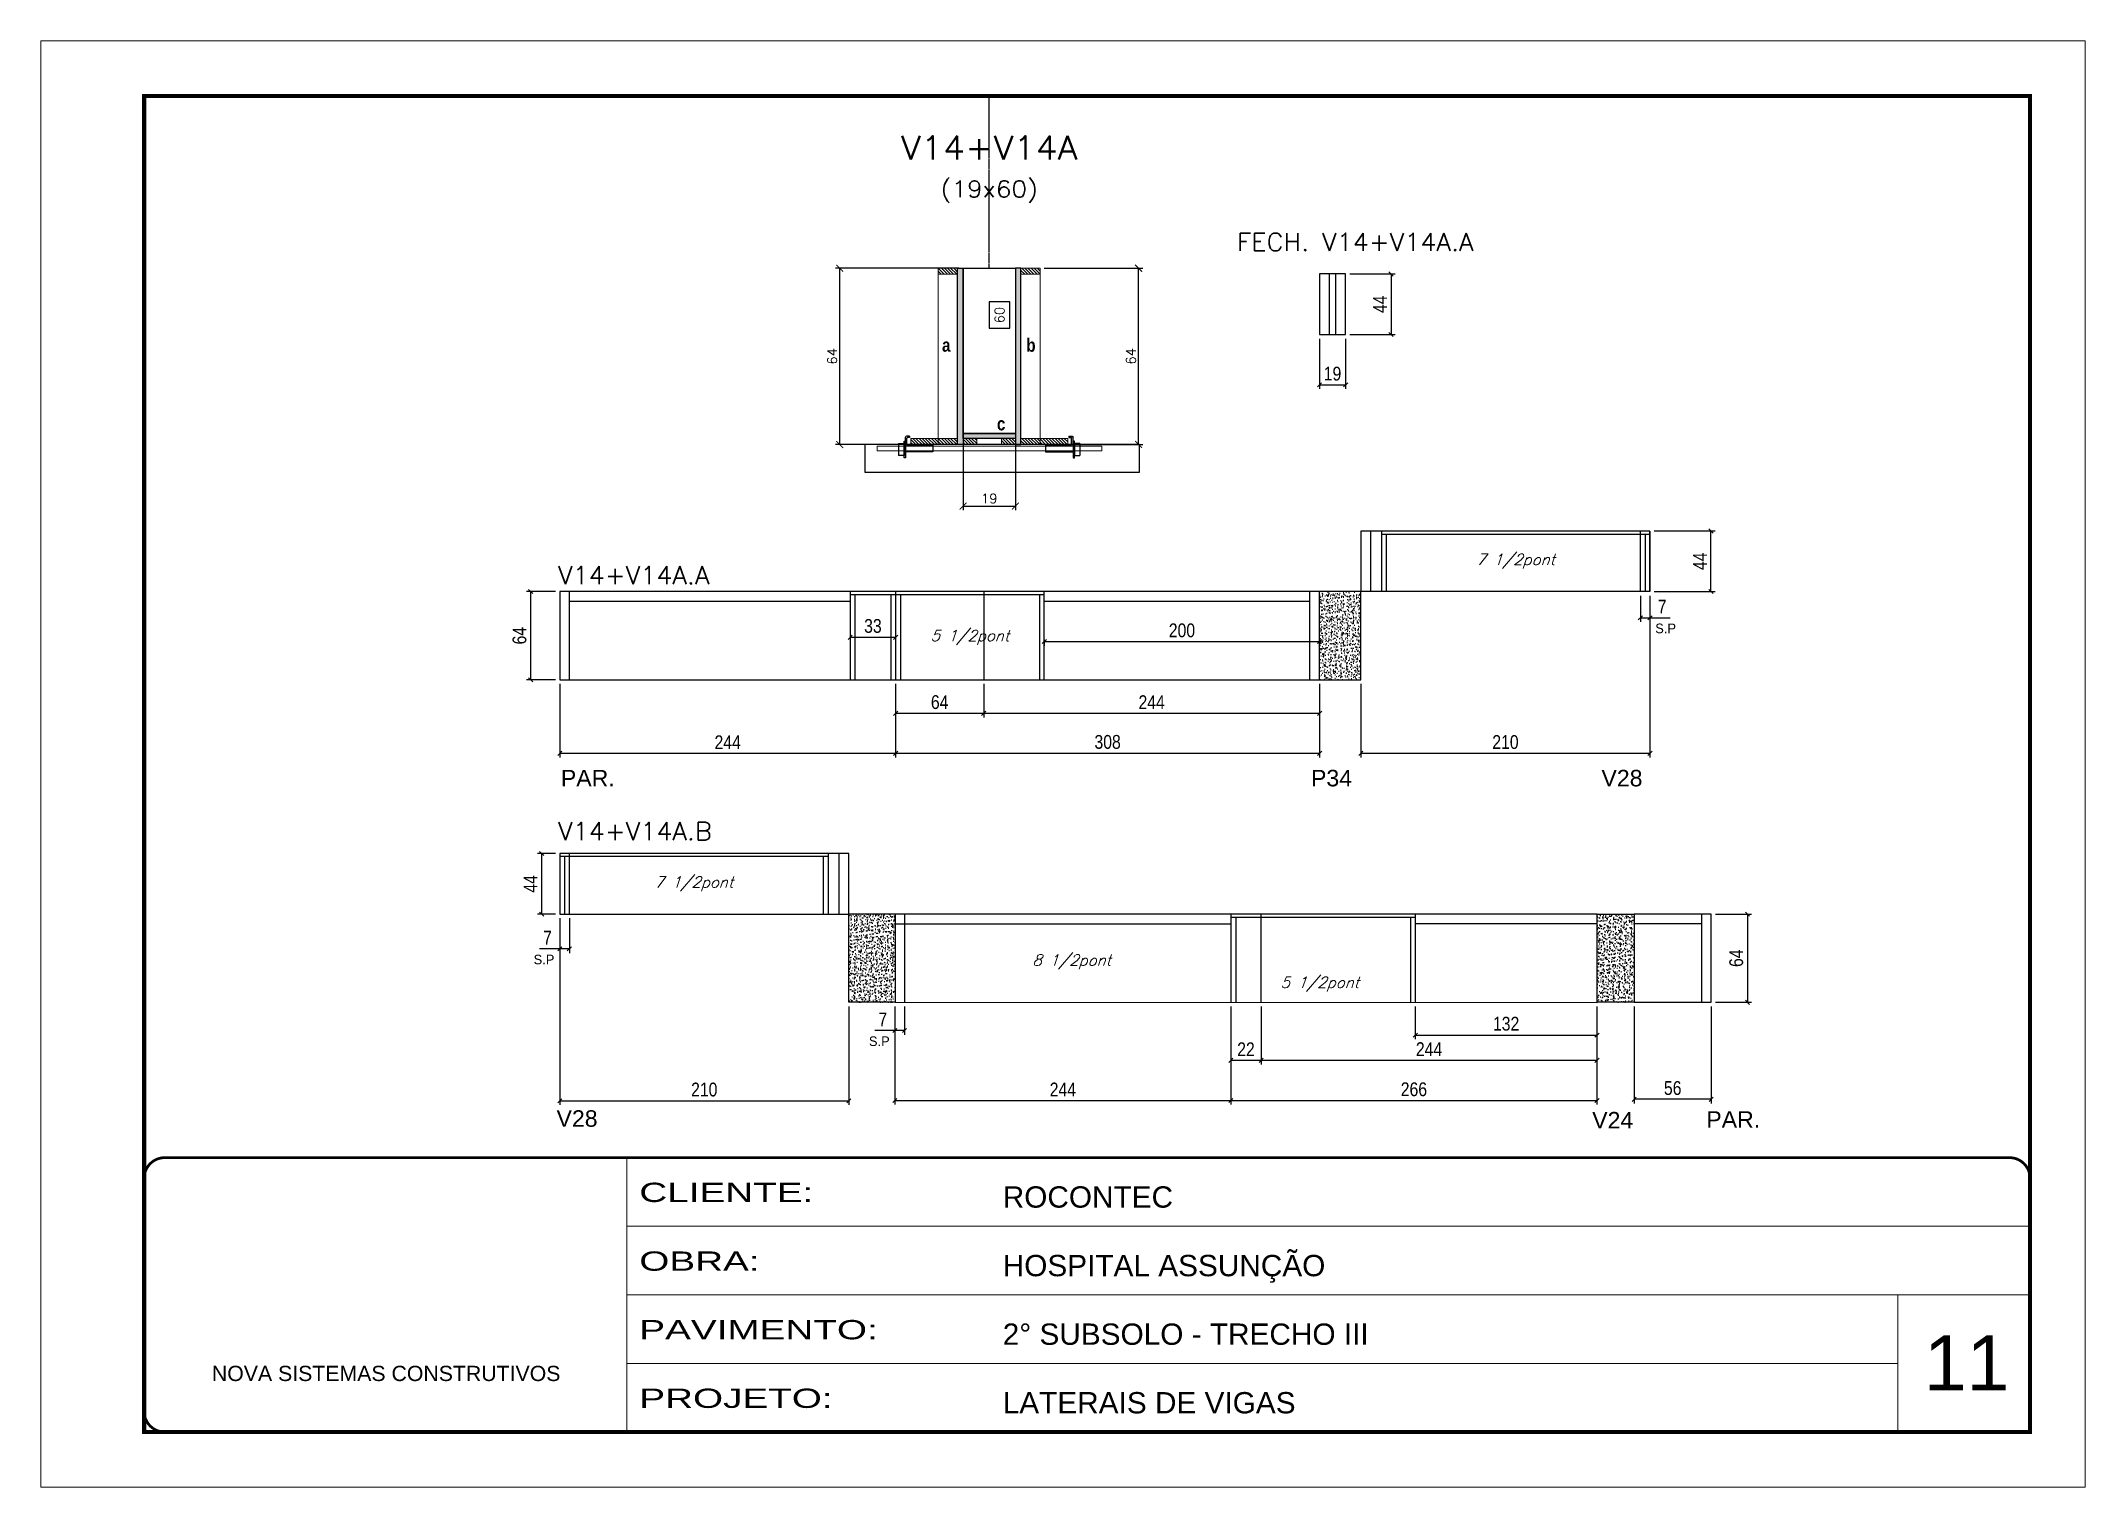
# Model space of a CAD drawing. Extents: x 137137 to 143418, y 10464 to 34486.
# Drawn here: x 140321 to 141806, y 31139 to 32189 of the extents above; entities that cross this region are included whole.
import ezdxf
from ezdxf.enums import TextEntityAlignment as Align

# ---------------------------------------------------------------- set-up
doc = ezdxf.new("R2010")
doc.units = 0
for name, pattern in [('CONTINUO', [0]), ('DASHED', [0.75, 0.5, -0.25]), ('HIDDEN', [0.375, 0.25, -0.125])]:
    doc.linetypes.add(name, pattern=pattern)
doc.layers.add('00-FELIPE', color=2, linetype='Continuous', lineweight=13, plot=False)
for name, color, linetype in [('5', 5, 'Continuous'), ('barrote', 251, 'Continuous'), ('COTA', 241, 'Continuous'), ('Cota Seção (2x)', 4, 'Continuous'), ('cotas', 4, 'Continuous'), ('detalhes', 4, 'Continuous'), ('Painéis', 200, 'Continuous'), ('presilha', 1, 'Continuous'), ('SARR_2.2x7', 40, 'Continuous'), ('SARR_3.5x7', 81, 'Continuous'), ('texto', 7, 'Continuous'), ('Texto de Titulo', 7, 'Continuous'), ('Texto Qtd Sarr', 242, 'Continuous')]:
    doc.layers.add(name, color=color, linetype=linetype)
for name, color, linetype, lineweight in [('CARIMBO', 255, 'Continuous', 9), ('CONCRETO', 251, 'Continuous', 25), ('Folhas', 255, 'Continuous', 9), ('Hachura', 251, 'Continuous', 9), ('Madeira', 126, 'Continuous', 18), ('SARRAFO DE PRESSAO', 251, 'DASHED', 9), ('SCO-___-LAJ', 2, 'Continuous', 0), ('Texto Seção', 7, 'Continuous', 15)]:
    doc.layers.add(name, color=color, linetype=linetype, lineweight=lineweight)
doc.styles.add('ARIAL', font='arial.ttf')
doc.styles.add('COTA TECNICA', font='techl___.ttf', dxfattribs={"height": 10})
doc.styles.add('REGUA-120', font='ROMANS.shx', dxfattribs={"height": 15})
doc.styles.add('Romans', font='romans.shx')
doc.styles.add('ROMAS860', font='ROMAS860.SHX')
doc.styles.get("Standard").update_dxf_attribs({"font": 'arial.ttf'})
doc.styles.add('TECNICA', font='techb___.ttf', dxfattribs={"height": 10})
doc.styles.add('Tecnologia', font='')
doc.styles.get('Tecnologia').set_extended_font_data('Forgotten Futurist')
doc.dimstyles.new('Cota Seção (2x)', dxfattribs={"dimtxt": 7, "dimasz": 5, "dimexe": 3, "dimexo": 3, "dimgap": 2, "dimtad": 3, "dimdec": 1, "dimlfac": 0.5, "dimzin": 12, "dimdsep": 46, "dimtxsty": 'Romans', "dimblk": 'ARCHTICK', "dimcen": 0, "dimclrd": 4, "dimclre": 4, "dimclrt": 1, "dimadec": 1, "dimazin": 3, "dimtfac": 1, "dimtdec": 1, "dimtmove": 0, "dimatfit": 3, "dimldrblk": 'OBLIQUE', "dimfxl": 1, "dimtolj": 1, "dimtzin": 12, "dimarcsym": 0})
doc.dimstyles.new('Cota Seção interna', dxfattribs={"dimtxt": 7, "dimasz": 6, "dimexe": 0.18, "dimexo": 2, "dimgap": -4, "dimtad": 3, "dimdec": 1, "dimlfac": 0.5, "dimzin": 12, "dimdsep": 46, "dimtxsty": 'Romans', "dimblk": 'ARCHTICK', "dimcen": 0.09, "dimse1": 1, "dimse2": 1, "dimsd1": 1, "dimsd2": 1, "dimclrd": 180, "dimclre": 5, "dimclrt": 1, "dimadec": 0, "dimazin": 3, "dimtfac": 1, "dimtdec": 1, "dimtofl": 0, "dimtmove": 0, "dimatfit": 3, "dimldrblk": 'ARCHTICK', "dimfxl": 1, "dimtolj": 1, "dimtzin": 0, "dimarcsym": 0})
doc.dimstyles.new('PAINEL', dxfattribs={"dimtxt": 10, "dimasz": 3, "dimexe": 3, "dimexo": 3, "dimgap": 3, "dimtad": 1, "dimdec": 1, "dimzin": 12, "dimdsep": 46, "dimtxsty": 'COTA TECNICA', "dimblk1": 'OBLIQUE', "dimblk2": 'OBLIQUE', "dimsah": 1, "dimcen": 0.9, "dimclrd": 4, "dimclre": 4, "dimclrt": 240, "dimadec": 1, "dimazin": 3, "dimtfac": 1, "dimtdec": 1, "dimtmove": 0, "dimatfit": 3, "dimfxl": 1, "dimtolj": 1, "dimtzin": 12, "dimarcsym": 0})
pattern_1 = [(315, (163947.3353, 23665.9822), (1.12253202, 1.12253202), [])]
pattern_2 = [(315, (163947.3353, 23592.3822), (1.12253202, 1.12253202), [])]

msp = doc.modelspace()

# ---------------------------------------------------------------- texts
at = {"layer": '5', "linetype": 'Continuous'}
for s, p in [('PAR.', (140698.54, 31647.38)), ('P34', (141243.45, 31647.38)), ('V28', (141454.45, 31647.38)), ('V28', (140695.38, 31400.25)), ('V24', (141447.71, 31399)), ('PAR.', (141530.62, 31399.54))]:
    msp.add_text(s, height=12, rotation=359.99996, dxfattribs=at).set_placement(p)
at = {"layer": 'CARIMBO', "style": 'ARIAL'}
msp.add_text('11', height=40, dxfattribs=at).set_placement((141688.65, 31208.77))
at = {"layer": 'detalhes', "style": 'TECNICA'}
for s, p in [('b', (141036.65, 31962.95)), ('a', (140975.41, 31962.96)), ('c', (141015.32, 31905.86))]:
    msp.add_text(s, height=9.6, dxfattribs=at).set_placement(p)
at = {"layer": 'texto', "color": 2, "char_height": 8, "attachment_point": 5, "style": 'Romans'}
for s, insert in [('{\\Q19;\\C256;7 1/2pont}', (141392.17, 31810.79)), ('{\\Q19;\\C256;5 1/2pont}', (140995.67, 31755.55)), ('{\\Q19;\\C256;7 1/2pont}', (140795.17, 31576.59)), ('{\\Q19;\\C256;8 1/2pont}', (141069.63, 31519.91)), ('{\\Q19;\\C256;5 1/2pont}', (141249.86, 31503.76))]:
    msp.add_mtext(s, dxfattribs=dict(at, insert=insert))
at = {"layer": 'texto', "color": 4, "char_height": 7, "attachment_point": 5, "style": 'ROMAS860'}
for insert, rotation in [((141501.06, 31762.02), 0.00085), ((140686.28, 31521.63), 359.99915), ((140929.86, 31462.31), 359.99915)]:
    msp.add_mtext('S.P', dxfattribs=dict(at, insert=insert, rotation=rotation))
at = {"layer": 'Texto Seção', "style": 'REGUA-120', "width": 1.05}
for s, p in [('FECH. V14+V14A.A', (141189.54, 32036.14)), ('V14+V14A.A', (140696.52, 31794.15)), ('V14+V14A.B', (140696.52, 31608.35))]:
    msp.add_text(s, height=13, dxfattribs=at).set_placement(p)

# ---------------------------------------------------------------- blocks, each defined once
blk = doc.blocks.new('_Oblique')
at = {"color": 0, "linetype": 'ByBlock', "lineweight": -2}
blk.add_line((-0.5, -0.5), (0.5, 0.5), dxfattribs=at)
blk = doc.blocks.new('*D819')
at = {"layer": 'cotas', "color": 4, "linetype": 'ByBlock', "lineweight": -2, "transparency": 16777216}
for p, q in [((140697.7, 31721.8), (140697.7, 31668.4)), ((140941.7, 31721.8), (140941.7, 31668.4)), ((140697.7, 31671.4), (140941.7, 31671.4))]:
    blk.add_line(p, q, dxfattribs=at)
at = {"layer": 'Defpoints', "color": 0, "linetype": 'ByBlock', "transparency": 16777216}
for p in [(140697.7, 31724.8), (140941.7, 31724.8), (140941.7, 31671.4)]:
    blk.add_point(p, dxfattribs=at)
at = {"layer": 'cotas', "color": 4, "linetype": 'ByBlock', "lineweight": -2, "transparency": 16777216, "xscale": 3, "yscale": 3, "zscale": 3, "rotation": 180}
blk.add_blockref('_Oblique', (140697.7, 31671.4), dxfattribs=at)
at = {"layer": 'cotas', "color": 4, "linetype": 'ByBlock', "lineweight": -2, "transparency": 16777216, "xscale": 3, "yscale": 3, "zscale": 3}
blk.add_blockref('_Oblique', (140941.7, 31671.4), dxfattribs=at)
at = {"layer": 'cotas', "color": 240, "linetype": 'ByBlock', "transparency": 16777216, "insert": (140819.7, 31679.4), "char_height": 10, "attachment_point": 5, "style": 'COTA TECNICA'}
blk.add_mtext('\\A1;244', dxfattribs=at)
blk = doc.blocks.new('*D820')
at = {"layer": 'cotas', "color": 4, "linetype": 'ByBlock', "lineweight": -2, "transparency": 16777216}
for p, q in [((141005.7, 31721.8), (141005.7, 31697.4)), ((141249.7, 31721.8), (141249.7, 31697.4)), ((141249.7, 31700.4), (141005.7, 31700.4))]:
    blk.add_line(p, q, dxfattribs=at)
at = {"layer": 'Defpoints', "color": 0, "linetype": 'ByBlock', "transparency": 16777216}
for p in [(141005.7, 31724.8), (141249.7, 31724.8), (141005.7, 31700.4)]:
    blk.add_point(p, dxfattribs=at)
at = {"layer": 'cotas', "color": 4, "linetype": 'ByBlock', "lineweight": -2, "transparency": 16777216, "xscale": 3, "yscale": 3, "zscale": 3, "rotation": 180}
blk.add_blockref('_Oblique', (141005.7, 31700.4), dxfattribs=at)
at = {"layer": 'cotas', "color": 4, "linetype": 'ByBlock', "lineweight": -2, "transparency": 16777216, "xscale": 3, "yscale": 3, "zscale": 3}
blk.add_blockref('_Oblique', (141249.7, 31700.4), dxfattribs=at)
at = {"layer": 'cotas', "color": 240, "linetype": 'ByBlock', "transparency": 16777216, "insert": (141127.7, 31708.5), "char_height": 10, "attachment_point": 5, "style": 'COTA TECNICA'}
blk.add_mtext('\\A1;244', dxfattribs=at)
blk = doc.blocks.new('*D821')
at = {"layer": 'cotas', "color": 4, "linetype": 'ByBlock', "lineweight": -2, "transparency": 16777216}
for p, q in [((140941.7, 31721.8), (140941.7, 31697.4)), ((141005.7, 31721.8), (141005.7, 31697.4)), ((141005.7, 31700.4), (140941.7, 31700.4))]:
    blk.add_line(p, q, dxfattribs=at)
at = {"layer": 'Defpoints', "color": 0, "linetype": 'ByBlock', "transparency": 16777216}
for p in [(140941.7, 31724.8), (141005.7, 31724.8), (140941.7, 31700.4)]:
    blk.add_point(p, dxfattribs=at)
at = {"layer": 'cotas', "color": 4, "linetype": 'ByBlock', "lineweight": -2, "transparency": 16777216, "xscale": 3, "yscale": 3, "zscale": 3, "rotation": 180}
blk.add_blockref('_Oblique', (140941.7, 31700.4), dxfattribs=at)
at = {"layer": 'cotas', "color": 4, "linetype": 'ByBlock', "lineweight": -2, "transparency": 16777216, "xscale": 3, "yscale": 3, "zscale": 3}
blk.add_blockref('_Oblique', (141005.7, 31700.4), dxfattribs=at)
at = {"layer": 'cotas', "color": 240, "linetype": 'ByBlock', "transparency": 16777216, "insert": (140973.7, 31708.5), "char_height": 10, "attachment_point": 5, "style": 'COTA TECNICA'}
blk.add_mtext('\\A1;64', dxfattribs=at)
blk = doc.blocks.new('*D822')
at = {"layer": 'cotas', "color": 4, "linetype": 'ByBlock', "lineweight": -2, "transparency": 16777216}
for p, q in [((141478.2, 31487.6), (141478.2, 31417.2)), ((141534.2, 31487.6), (141534.2, 31417.2)), ((141534.2, 31420.2), (141478.2, 31420.2))]:
    blk.add_line(p, q, dxfattribs=at)
at = {"layer": 'Defpoints', "color": 0, "linetype": 'ByBlock', "transparency": 16777216}
for p in [(141478.2, 31490.6), (141534.2, 31490.6), (141478.2, 31420.2)]:
    blk.add_point(p, dxfattribs=at)
at = {"layer": 'cotas', "color": 4, "linetype": 'ByBlock', "lineweight": -2, "transparency": 16777216, "xscale": 3, "yscale": 3, "zscale": 3, "rotation": 180}
blk.add_blockref('_Oblique', (141478.2, 31420.2), dxfattribs=at)
at = {"layer": 'cotas', "color": 4, "linetype": 'ByBlock', "lineweight": -2, "transparency": 16777216, "xscale": 3, "yscale": 3, "zscale": 3}
blk.add_blockref('_Oblique', (141534.2, 31420.2), dxfattribs=at)
at = {"layer": 'cotas', "color": 240, "linetype": 'ByBlock', "transparency": 16777216, "insert": (141506.2, 31428.3), "char_height": 10, "attachment_point": 5, "style": 'COTA TECNICA'}
blk.add_mtext('\\A1;56', dxfattribs=at)
blk = doc.blocks.new('*D257')
at = {"layer": 'cotas', "color": 4, "linetype": 'ByBlock', "lineweight": -2, "transparency": 16777216}
for p, q in [((140941.2, 31487.6), (140941.2, 31416.3)), ((141185.2, 31487.6), (141185.2, 31416.3)), ((140941.2, 31419.3), (141185.2, 31419.3))]:
    blk.add_line(p, q, dxfattribs=at)
at = {"layer": 'Defpoints', "color": 0, "linetype": 'ByBlock', "transparency": 16777216}
for p in [(140941.2, 31490.6), (141185.2, 31490.6), (141185.2, 31419.3)]:
    blk.add_point(p, dxfattribs=at)
at = {"layer": 'cotas', "color": 4, "linetype": 'ByBlock', "lineweight": -2, "transparency": 16777216, "xscale": 3, "yscale": 3, "zscale": 3, "rotation": 180}
blk.add_blockref('_Oblique', (140941.2, 31419.3), dxfattribs=at)
at = {"layer": 'cotas', "color": 4, "linetype": 'ByBlock', "lineweight": -2, "transparency": 16777216, "xscale": 3, "yscale": 3, "zscale": 3}
blk.add_blockref('_Oblique', (141185.2, 31419.3), dxfattribs=at)
at = {"layer": 'cotas', "color": 240, "linetype": 'ByBlock', "transparency": 16777216, "insert": (141063.2, 31427.3), "char_height": 10, "attachment_point": 5, "style": 'COTA TECNICA'}
blk.add_mtext('\\A1;244', dxfattribs=at)
blk = doc.blocks.new('*D823')
at = {"layer": 'cotas', "color": 4, "linetype": 'ByBlock', "lineweight": -2, "transparency": 16777216}
for p, q in [((141185.2, 31487.6), (141185.2, 31416.3)), ((141451.2, 31487.6), (141451.2, 31416.3)), ((141185.2, 31419.3), (141451.2, 31419.3))]:
    blk.add_line(p, q, dxfattribs=at)
at = {"layer": 'Defpoints', "color": 0, "linetype": 'ByBlock', "transparency": 16777216}
for p in [(141185.2, 31490.6), (141451.2, 31490.6), (141451.2, 31419.3)]:
    blk.add_point(p, dxfattribs=at)
at = {"layer": 'cotas', "color": 4, "linetype": 'ByBlock', "lineweight": -2, "transparency": 16777216, "xscale": 3, "yscale": 3, "zscale": 3, "rotation": 180}
blk.add_blockref('_Oblique', (141185.2, 31419.3), dxfattribs=at)
at = {"layer": 'cotas', "color": 4, "linetype": 'ByBlock', "lineweight": -2, "transparency": 16777216, "xscale": 3, "yscale": 3, "zscale": 3}
blk.add_blockref('_Oblique', (141451.2, 31419.3), dxfattribs=at)
at = {"layer": 'cotas', "color": 240, "linetype": 'ByBlock', "transparency": 16777216, "insert": (141318.2, 31427.4), "char_height": 10, "attachment_point": 5, "style": 'COTA TECNICA'}
blk.add_mtext('\\A1;266', dxfattribs=at)
blk = doc.blocks.new('*D824')
at = {"layer": 'cotas', "color": 4, "linetype": 'ByBlock', "lineweight": -2, "transparency": 16777216}
for p, q in [((141537.2, 31554.6), (141563.5, 31554.6)), ((141560.5, 31554.6), (141560.5, 31490.6)), ((141537.2, 31490.6), (141563.5, 31490.6))]:
    blk.add_line(p, q, dxfattribs=at)
at = {"layer": 'Defpoints', "color": 0, "linetype": 'ByBlock', "transparency": 16777216}
for p in [(141534.2, 31554.6), (141534.2, 31490.6), (141560.5, 31490.6)]:
    blk.add_point(p, dxfattribs=at)
at = {"layer": 'cotas', "color": 4, "linetype": 'ByBlock', "lineweight": -2, "transparency": 16777216, "xscale": 3, "yscale": 3, "zscale": 3}
for p, rotation in [((141560.5, 31554.6), 90), ((141560.5, 31490.6), 270)]:
    blk.add_blockref('_Oblique', p, dxfattribs=dict(at, rotation=rotation))
at = {"layer": 'cotas', "color": 240, "linetype": 'ByBlock', "transparency": 16777216, "insert": (141552.4, 31522.6), "char_height": 10, "attachment_point": 5, "rotation": 90, "style": 'COTA TECNICA'}
blk.add_mtext('\\A1;64', dxfattribs=at)
blk = doc.blocks.new('_ArchTick')
at = {"color": 0, "linetype": 'ByBlock', "const_width": 0.15}
blk.add_lwpolyline([(-0.5, -0.5), (0.5, 0.5)], dxfattribs=at)
blk = doc.blocks.new('*D258')
at = {"layer": 'COTA', "color": 4, "lineweight": -2, "transparency": 16777216}
for p, q in [((140987.7, 32023.6), (140898.1, 32023.6)), ((140901.1, 31895.6), (140901.1, 32023.6)), ((140949.7, 31895.6), (140898.1, 31895.6))]:
    blk.add_line(p, q, dxfattribs=at)
at = {"layer": 'Defpoints', "color": 0, "transparency": 16777216}
for p in [(140901.1, 32023.6), (140990.7, 32023.6), (140952.7, 31895.6)]:
    blk.add_point(p, dxfattribs=at)
at = {"layer": 'COTA', "color": 4, "lineweight": -2, "transparency": 16777216, "xscale": 5, "yscale": 5, "zscale": 5}
for p, rotation in [((140901.1, 32023.6), 90), ((140901.1, 31895.6), 270)]:
    blk.add_blockref('_ArchTick', p, dxfattribs=dict(at, rotation=rotation))
at = {"layer": 'COTA', "color": 1, "transparency": 16777216, "insert": (140895.6, 31959.6), "char_height": 7, "attachment_point": 5, "rotation": 90, "style": 'Romans'}
blk.add_mtext('\\A1;64', dxfattribs=at)
blk = doc.blocks.new('*D259')
at = {"layer": 'COTA', "color": 4, "lineweight": -2, "transparency": 16777216}
for p, q in [((141049.7, 32023.6), (141121.2, 32023.6)), ((141118.2, 31895.6), (141118.2, 32023.6)), ((141069.7, 31895.6), (141121.2, 31895.6))]:
    blk.add_line(p, q, dxfattribs=at)
at = {"layer": 'Defpoints', "color": 0, "transparency": 16777216}
for p in [(141046.7, 32023.6), (141118.2, 32023.6), (141066.7, 31895.6)]:
    blk.add_point(p, dxfattribs=at)
at = {"layer": 'COTA', "color": 4, "lineweight": -2, "transparency": 16777216, "xscale": 5, "yscale": 5, "zscale": 5}
for p, rotation in [((141118.2, 32023.6), 90), ((141118.2, 31895.6), 270)]:
    blk.add_blockref('_ArchTick', p, dxfattribs=dict(at, rotation=rotation))
at = {"layer": 'COTA', "color": 1, "transparency": 16777216, "insert": (141112.7, 31959.6), "char_height": 7, "attachment_point": 5, "rotation": 90, "style": 'Romans'}
blk.add_mtext('\\A1;64', dxfattribs=at)
blk = doc.blocks.new('*D260')
at = {"layer": 'Cota Seção (2x)', "color": 180, "lineweight": -2, "transparency": 16777216}
for p, q in [((141024.7, 31999.1), (141009.7, 31999.1)), ((141009.7, 31999.1), (141009.7, 31980.1)), ((141024.7, 31980.1), (141024.7, 31999.1)), ((141009.7, 31980.1), (141024.7, 31980.1))]:
    blk.add_line(p, q, dxfattribs=at)
at = {"layer": 'Defpoints', "color": 0, "transparency": 16777216}
for p in [(141028.7, 32023.6), (141028.7, 32023.6), (141028.7, 31903.6)]:
    blk.add_point(p, dxfattribs=at)
at = {"layer": 'Cota Seção (2x)', "color": 1, "transparency": 16777216, "insert": (141017.2, 31989.6), "char_height": 7, "attachment_point": 5, "rotation": 90, "style": 'Romans'}
blk.add_mtext('\\A1;60', dxfattribs=at)
blk = doc.blocks.new('titulo1')
at = {"layer": 'Defpoints', "color": 252, "linetype": 'HIDDEN', "ltscale": 2}
blk.add_line((0, 0), (0, 125), dxfattribs=at)
at = {"layer": 'Defpoints', "style": 'Romans', "oblique": 15}
blk.add_attdef('FOLHA', text='', height=10, dxfattribs=at).set_placement((0, 15.6), align=Align.MIDDLE_CENTER)
at = {"layer": 'Texto Qtd Sarr', "color": 3, "style": 'Romans', "oblique": 15}
for tag, height, p in [('TITULO', 17, (0, 71.4)), ('SEÇÃO', 12, (0, 41.5))]:
    blk.add_attdef(tag, text='', height=height, dxfattribs=at).set_placement(p, align=Align.MIDDLE_CENTER)
blk = doc.blocks.new('PRESILHA METÁLICA 1')
at = {"layer": 'presilha'}
for p, q in [((0, 13), (6, 13)), ((0, 13), (0, 0)), ((6, 0), (0, 0)), ((6, 15.5), (7.5, 15.5)), ((6, -2.5), (6, 15.5)), ((6, 13), (6, 0)), ((7.5, 10.6), (7.5, 19.9)), ((7.5, 15.5), (7.5, -2.5)), ((37.5, 4.1), (7.5, 4.1)), ((12, 21), (8.6, 21)), ((9, 11.6), (9, 18.9)), ((12, 19.5), (9.6, 19.5)), ((37.5, 11), (9.6, 11)), ((12, 21), (12, 19.5)), ((37.5, 11), (37.5, 4.1)), ((7.5, -2.5), (6, -2.5))]:
    blk.add_line(p, q, dxfattribs=at)
for centre, radius, start, end in [((8.6, 19.9), 1.14, 90, 180), ((9.6, 18.9), 0.57, 90, 180), ((9.6, 11.6), 0.57, 180, 270)]:
    blk.add_arc(centre, radius, start, end, dxfattribs=at)
blk = doc.blocks.new('*D261')
at = {"layer": 'COTA', "color": 4, "lineweight": -2, "transparency": 16777216}
for p, q in [((140990.7, 31897), (140990.7, 31847.9)), ((141028.7, 31897), (141028.7, 31847.9)), ((140990.7, 31850.9), (141028.7, 31850.9))]:
    blk.add_line(p, q, dxfattribs=at)
at = {"layer": 'Defpoints', "color": 0, "transparency": 16777216}
for p in [(140990.7, 31900), (141028.7, 31900), (141028.7, 31850.9)]:
    blk.add_point(p, dxfattribs=at)
at = {"layer": 'COTA', "color": 4, "lineweight": -2, "transparency": 16777216, "xscale": 5, "yscale": 5, "zscale": 5, "rotation": 180}
blk.add_blockref('_ArchTick', (140990.7, 31850.9), dxfattribs=at)
at = {"layer": 'COTA', "color": 4, "lineweight": -2, "transparency": 16777216, "xscale": 5, "yscale": 5, "zscale": 5}
blk.add_blockref('_ArchTick', (141028.7, 31850.9), dxfattribs=at)
at = {"layer": 'COTA', "color": 1, "transparency": 16777216, "insert": (141009.7, 31856.4), "char_height": 7, "attachment_point": 5, "style": 'Romans'}
blk.add_mtext('\\A1;19', dxfattribs=at)
blk = doc.blocks.new('9999999999')
at = {"color": 30, "linetype": 'CONTINUO'}
for p, q in [((98564.6, 34230.2), (98564.6, 34429.4)), ((98564.6, 34379.6), (99584, 34379.6)), ((98564.6, 34329.8), (99488, 34329.8)), ((99584, 34329.8), (99488, 34329.8)), ((99488, 34329.8), (99488, 34230.2)), ((98564.6, 34280), (99488, 34280))]:
    blk.add_line(p, q, dxfattribs=at)
at = {"color": 30, "linetype": 'CONTINUO', "const_width": 2}
blk.add_lwpolyline([(99584, 34230.2), (99584, 34414.4, 0.414214), (99569, 34429.4), (98229, 34429.4, 0.414214), (98214, 34414.4), (98214, 34245.2, 0.414214), (98229, 34230.2), (99584, 34230.2)], format="xyb", dxfattribs=at)
at = {"layer": 'Folhas'}
blk.add_lwpolyline([(98139, 34190.2), (99624, 34190.2), (99624, 35240.2), (98139, 35240.2)], close=True, dxfattribs=at)
at = {"layer": 'Folhas', "color": 30, "const_width": 3}
blk.add_lwpolyline([(98214, 34230.2), (99584, 34230.2), (99584, 35200.2), (98214, 35200.2)], close=True, dxfattribs=at)
at = {"color": 7, "linetype": 'Continuous', "ltscale": 5, "style": 'ARIAL'}
for s, height, p in [('ROCONTEC', 15.48, (98837.7, 34393.1)), ('HOSPITAL ASSUNÇÃO', 15.483, (98837.7, 34343.3)), ('2° SUBSOLO - TRECHO III', 15.483, (98837.7, 34293.5)), ('NOVA SISTEMAS CONSTRUTIVOS', 11.059, (98263.2, 34267.2)), ('LATERAIS DE VIGAS', 15.483, (98837.7, 34243.7))]:
    blk.add_text(s, height=height, dxfattribs=at).set_placement(p)
at = {"layer": 'Folhas', "color": 7, "style": 'Tecnologia', "width": 1.5}
for s, p in [('CLIENTE:', (98573.7, 34397.2)), ('OBRA:', (98573.7, 34347.3)), ('PAVIMENTO:', (98573.7, 34297.5)), ('PROJETO:', (98573.7, 34247.7))]:
    blk.add_text(s, height=14, dxfattribs=at).set_placement(p)
blk = doc.blocks.new('*D499')
at = {"layer": 'COTA', "color": 4, "linetype": 'ByBlock', "lineweight": -2, "transparency": 16777216}
for p, q in [((141489.7, 31785.8), (141489.7, 31668.4)), ((141279.7, 31721.8), (141279.7, 31668.4)), ((141279.7, 31671.4), (141489.7, 31671.4))]:
    blk.add_line(p, q, dxfattribs=at)
at = {"layer": 'Defpoints', "color": 0, "linetype": 'ByBlock', "transparency": 16777216}
for p in [(141489.7, 31788.8), (141279.7, 31724.8), (141489.7, 31671.4)]:
    blk.add_point(p, dxfattribs=at)
at = {"layer": 'COTA', "color": 4, "linetype": 'ByBlock', "lineweight": -2, "transparency": 16777216, "xscale": 3, "yscale": 3, "zscale": 3, "rotation": 180}
blk.add_blockref('_Oblique', (141279.7, 31671.4), dxfattribs=at)
at = {"layer": 'COTA', "color": 4, "linetype": 'ByBlock', "lineweight": -2, "transparency": 16777216, "xscale": 3, "yscale": 3, "zscale": 3}
blk.add_blockref('_Oblique', (141489.7, 31671.4), dxfattribs=at)
at = {"layer": 'COTA', "color": 240, "linetype": 'ByBlock', "transparency": 16777216, "insert": (141384.7, 31679.5), "char_height": 10, "attachment_point": 5, "style": 'COTA TECNICA'}
blk.add_mtext('\\A1;210', dxfattribs=at)
blk = doc.blocks.new('*D500')
at = {"layer": 'COTA', "color": 4, "linetype": 'ByBlock', "lineweight": -2, "transparency": 16777216}
for p, q in [((140941.2, 31487.6), (140941.2, 31467.1)), ((140948.2, 31487.6), (140948.2, 31467.1)), ((140941.2, 31470.1), (140926.5, 31470.1)), ((140948.2, 31470.1), (140941.2, 31470.1))]:
    blk.add_line(p, q, dxfattribs=at)
at = {"layer": 'Defpoints', "color": 0, "linetype": 'ByBlock', "transparency": 16777216}
for p in [(140941.2, 31490.6), (140948.2, 31490.6), (140941.2, 31470.1)]:
    blk.add_point(p, dxfattribs=at)
at = {"layer": 'COTA', "color": 4, "linetype": 'ByBlock', "lineweight": -2, "transparency": 16777216, "xscale": 3, "yscale": 3, "zscale": 3, "rotation": 180}
blk.add_blockref('_Oblique', (140941.2, 31470.1), dxfattribs=at)
at = {"layer": 'COTA', "color": 4, "linetype": 'ByBlock', "lineweight": -2, "transparency": 16777216, "xscale": 3, "yscale": 3, "zscale": 3}
blk.add_blockref('_Oblique', (140948.2, 31470.1), dxfattribs=at)
at = {"layer": 'COTA', "color": 240, "linetype": 'ByBlock', "transparency": 16777216, "insert": (140932.4, 31478.2), "char_height": 10, "attachment_point": 5, "style": 'COTA TECNICA'}
blk.add_mtext('\\A1;7', dxfattribs=at)
blk = doc.blocks.new('*D501')
at = {"layer": 'COTA', "color": 4, "linetype": 'ByBlock', "lineweight": -2, "transparency": 16777216}
for p, q in [((141319.2, 31487.6), (141319.2, 31463.8)), ((141451.2, 31487.6), (141451.2, 31463.8)), ((141319.2, 31466.8), (141451.2, 31466.8))]:
    blk.add_line(p, q, dxfattribs=at)
at = {"layer": 'Defpoints', "color": 0, "linetype": 'ByBlock', "transparency": 16777216}
for p in [(141319.2, 31490.6), (141451.2, 31490.6), (141451.2, 31466.8)]:
    blk.add_point(p, dxfattribs=at)
at = {"layer": 'COTA', "color": 4, "linetype": 'ByBlock', "lineweight": -2, "transparency": 16777216, "xscale": 3, "yscale": 3, "zscale": 3, "rotation": 180}
blk.add_blockref('_Oblique', (141319.2, 31466.8), dxfattribs=at)
at = {"layer": 'COTA', "color": 4, "linetype": 'ByBlock', "lineweight": -2, "transparency": 16777216, "xscale": 3, "yscale": 3, "zscale": 3}
blk.add_blockref('_Oblique', (141451.2, 31466.8), dxfattribs=at)
at = {"layer": 'COTA', "color": 240, "linetype": 'ByBlock', "transparency": 16777216, "insert": (141385.2, 31475), "char_height": 10, "attachment_point": 5, "style": 'COTA TECNICA'}
blk.add_mtext('\\A1;132', dxfattribs=at)
blk = doc.blocks.new('*D502')
at = {"layer": 'COTA', "color": 4, "linetype": 'ByBlock', "lineweight": -2, "transparency": 16777216}
for p, q in [((141185.2, 31487.6), (141185.2, 31445.5)), ((141207.2, 31487.6), (141207.2, 31445.5)), ((141185.2, 31448.5), (141207.2, 31448.5))]:
    blk.add_line(p, q, dxfattribs=at)
at = {"layer": 'Defpoints', "color": 0, "linetype": 'ByBlock', "transparency": 16777216}
for p in [(141185.2, 31490.6), (141207.2, 31490.6), (141207.2, 31448.5)]:
    blk.add_point(p, dxfattribs=at)
at = {"layer": 'COTA', "color": 4, "linetype": 'ByBlock', "lineweight": -2, "transparency": 16777216, "xscale": 3, "yscale": 3, "zscale": 3, "rotation": 180}
blk.add_blockref('_Oblique', (141185.2, 31448.5), dxfattribs=at)
at = {"layer": 'COTA', "color": 4, "linetype": 'ByBlock', "lineweight": -2, "transparency": 16777216, "xscale": 3, "yscale": 3, "zscale": 3}
blk.add_blockref('_Oblique', (141207.2, 31448.5), dxfattribs=at)
at = {"layer": 'COTA', "color": 240, "linetype": 'ByBlock', "transparency": 16777216, "insert": (141196.2, 31456.5), "char_height": 10, "attachment_point": 5, "style": 'COTA TECNICA'}
blk.add_mtext('\\A1;22', dxfattribs=at)
blk = doc.blocks.new('*D518')
at = {"layer": 'COTA', "color": 4, "linetype": 'ByBlock', "lineweight": -2, "transparency": 16777216}
for p, q in [((140694.7, 31788.8), (140673.6, 31788.8)), ((140676.6, 31724.8), (140676.6, 31788.8)), ((140694.7, 31724.8), (140673.6, 31724.8))]:
    blk.add_line(p, q, dxfattribs=at)
at = {"layer": 'Defpoints', "color": 0, "linetype": 'ByBlock', "transparency": 16777216}
for p in [(140676.6, 31788.8), (140697.7, 31788.8), (140697.7, 31724.8)]:
    blk.add_point(p, dxfattribs=at)
at = {"layer": 'COTA', "color": 4, "linetype": 'ByBlock', "lineweight": -2, "transparency": 16777216, "xscale": 3, "yscale": 3, "zscale": 3}
for p, rotation in [((140676.6, 31788.8), 90), ((140676.6, 31724.8), 270)]:
    blk.add_blockref('_Oblique', p, dxfattribs=dict(at, rotation=rotation))
at = {"layer": 'COTA', "color": 240, "linetype": 'ByBlock', "transparency": 16777216, "insert": (140668.5, 31756.8), "char_height": 10, "attachment_point": 5, "rotation": 90, "style": 'COTA TECNICA'}
blk.add_mtext('\\A1;64', dxfattribs=at)
blk = doc.blocks.new('*D61')
at = {"layer": 'COTA', "color": 4, "linetype": 'ByBlock', "lineweight": -2, "transparency": 16777216}
for p, q in [((141482.7, 31785.8), (141482.7, 31766.8)), ((141489.7, 31785.8), (141489.7, 31766.8)), ((141482.7, 31769.8), (141489.7, 31769.8)), ((141489.7, 31769.8), (141504.4, 31769.8))]:
    blk.add_line(p, q, dxfattribs=at)
at = {"layer": 'Defpoints', "color": 0, "linetype": 'ByBlock', "transparency": 16777216}
for p in [(141482.7, 31788.8), (141489.7, 31788.8), (141489.7, 31769.8)]:
    blk.add_point(p, dxfattribs=at)
at = {"layer": 'COTA', "color": 4, "linetype": 'ByBlock', "lineweight": -2, "transparency": 16777216, "xscale": 3, "yscale": 3, "zscale": 3, "rotation": 180}
blk.add_blockref('_Oblique', (141482.7, 31769.8), dxfattribs=at)
at = {"layer": 'COTA', "color": 4, "linetype": 'ByBlock', "lineweight": -2, "transparency": 16777216, "xscale": 3, "yscale": 3, "zscale": 3}
blk.add_blockref('_Oblique', (141489.7, 31769.8), dxfattribs=at)
at = {"layer": 'COTA', "color": 240, "linetype": 'ByBlock', "transparency": 16777216, "insert": (141498.5, 31777.9), "char_height": 10, "attachment_point": 5, "style": 'COTA TECNICA'}
blk.add_mtext('\\A1;7', dxfattribs=at)
blk = doc.blocks.new('*D519')
at = {"layer": 'COTA', "color": 4, "linetype": 'ByBlock', "lineweight": -2, "transparency": 16777216}
for p, q in [((141492.7, 31832.8), (141537, 31832.8)), ((141534, 31788.8), (141534, 31832.8)), ((141492.7, 31788.8), (141537, 31788.8))]:
    blk.add_line(p, q, dxfattribs=at)
at = {"layer": 'Defpoints', "color": 0, "linetype": 'ByBlock', "transparency": 16777216}
for p in [(141489.7, 31832.8), (141534, 31832.8), (141489.7, 31788.8)]:
    blk.add_point(p, dxfattribs=at)
at = {"layer": 'COTA', "color": 4, "linetype": 'ByBlock', "lineweight": -2, "transparency": 16777216, "xscale": 3, "yscale": 3, "zscale": 3}
for p, rotation in [((141534, 31832.8), 90), ((141534, 31788.8), 270)]:
    blk.add_blockref('_Oblique', p, dxfattribs=dict(at, rotation=rotation))
at = {"layer": 'COTA', "color": 240, "linetype": 'ByBlock', "transparency": 16777216, "insert": (141526, 31810.8), "char_height": 10, "attachment_point": 5, "rotation": 90, "style": 'COTA TECNICA'}
blk.add_mtext('\\A1;44', dxfattribs=at)
blk = doc.blocks.new('*D522')
at = {"layer": 'COTA', "color": 4, "linetype": 'ByBlock', "lineweight": -2, "transparency": 16777216}
for p, q in [((140694.7, 31598.6), (140681.6, 31598.6)), ((140684.6, 31554.6), (140684.6, 31598.6)), ((140694.7, 31554.6), (140681.6, 31554.6))]:
    blk.add_line(p, q, dxfattribs=at)
at = {"layer": 'Defpoints', "color": 0, "linetype": 'ByBlock', "transparency": 16777216}
for p in [(140684.6, 31598.6), (140697.7, 31598.6), (140697.7, 31554.6)]:
    blk.add_point(p, dxfattribs=at)
at = {"layer": 'COTA', "color": 4, "linetype": 'ByBlock', "lineweight": -2, "transparency": 16777216, "xscale": 3, "yscale": 3, "zscale": 3}
for p, rotation in [((140684.6, 31598.6), 90), ((140684.6, 31554.6), 270)]:
    blk.add_blockref('_Oblique', p, dxfattribs=dict(at, rotation=rotation))
at = {"layer": 'COTA', "color": 240, "linetype": 'ByBlock', "transparency": 16777216, "insert": (140676.5, 31576.6), "char_height": 10, "attachment_point": 5, "rotation": 90, "style": 'COTA TECNICA'}
blk.add_mtext('\\A1;44', dxfattribs=at)
blk = doc.blocks.new('*D523')
at = {"layer": 'COTA', "color": 4, "linetype": 'ByBlock', "lineweight": -2, "transparency": 16777216}
for p, q in [((140697.7, 31551.6), (140697.7, 31416.1)), ((140907.7, 31487.6), (140907.7, 31416.1)), ((140697.7, 31419.1), (140907.7, 31419.1))]:
    blk.add_line(p, q, dxfattribs=at)
at = {"layer": 'Defpoints', "color": 0, "linetype": 'ByBlock', "transparency": 16777216}
for p in [(140697.7, 31554.6), (140907.7, 31490.6), (140907.7, 31419.1)]:
    blk.add_point(p, dxfattribs=at)
at = {"layer": 'COTA', "color": 4, "linetype": 'ByBlock', "lineweight": -2, "transparency": 16777216, "xscale": 3, "yscale": 3, "zscale": 3, "rotation": 180}
blk.add_blockref('_Oblique', (140697.7, 31419.1), dxfattribs=at)
at = {"layer": 'COTA', "color": 4, "linetype": 'ByBlock', "lineweight": -2, "transparency": 16777216, "xscale": 3, "yscale": 3, "zscale": 3}
blk.add_blockref('_Oblique', (140907.7, 31419.1), dxfattribs=at)
at = {"layer": 'COTA', "color": 240, "linetype": 'ByBlock', "transparency": 16777216, "insert": (140802.7, 31427.2), "char_height": 10, "attachment_point": 5, "style": 'COTA TECNICA'}
blk.add_mtext('\\A1;210', dxfattribs=at)
blk = doc.blocks.new('*D524')
at = {"layer": 'COTA', "color": 4, "linetype": 'ByBlock', "lineweight": -2, "transparency": 16777216}
for p, q in [((141207.2, 31487.6), (141207.2, 31445.5)), ((141451.2, 31487.6), (141451.2, 31445.5)), ((141207.2, 31448.5), (141451.2, 31448.5))]:
    blk.add_line(p, q, dxfattribs=at)
at = {"layer": 'Defpoints', "color": 0, "linetype": 'ByBlock', "transparency": 16777216}
for p in [(141207.2, 31490.6), (141451.2, 31490.6), (141451.2, 31448.5)]:
    blk.add_point(p, dxfattribs=at)
at = {"layer": 'COTA', "color": 4, "linetype": 'ByBlock', "lineweight": -2, "transparency": 16777216, "xscale": 3, "yscale": 3, "zscale": 3, "rotation": 180}
blk.add_blockref('_Oblique', (141207.2, 31448.5), dxfattribs=at)
at = {"layer": 'COTA', "color": 4, "linetype": 'ByBlock', "lineweight": -2, "transparency": 16777216, "xscale": 3, "yscale": 3, "zscale": 3}
blk.add_blockref('_Oblique', (141451.2, 31448.5), dxfattribs=at)
at = {"layer": 'COTA', "color": 240, "linetype": 'ByBlock', "transparency": 16777216, "insert": (141329.2, 31456.6), "char_height": 10, "attachment_point": 5, "style": 'COTA TECNICA'}
blk.add_mtext('\\A1;244', dxfattribs=at)
blk = doc.blocks.new('*D62')
at = {"layer": 'COTA', "color": 4, "linetype": 'ByBlock', "lineweight": -2, "transparency": 16777216}
for p, q in [((140697.7, 31551.6), (140697.7, 31526.4)), ((140704.7, 31551.6), (140704.7, 31526.4)), ((140697.7, 31529.4), (140682.9, 31529.4)), ((140704.7, 31529.4), (140697.7, 31529.4))]:
    blk.add_line(p, q, dxfattribs=at)
at = {"layer": 'Defpoints', "color": 0, "linetype": 'ByBlock', "transparency": 16777216}
for p in [(140697.7, 31554.6), (140704.7, 31554.6), (140697.7, 31529.4)]:
    blk.add_point(p, dxfattribs=at)
at = {"layer": 'COTA', "color": 4, "linetype": 'ByBlock', "lineweight": -2, "transparency": 16777216, "xscale": 3, "yscale": 3, "zscale": 3, "rotation": 180}
blk.add_blockref('_Oblique', (140697.7, 31529.4), dxfattribs=at)
at = {"layer": 'COTA', "color": 4, "linetype": 'ByBlock', "lineweight": -2, "transparency": 16777216, "xscale": 3, "yscale": 3, "zscale": 3}
blk.add_blockref('_Oblique', (140704.7, 31529.4), dxfattribs=at)
at = {"layer": 'COTA', "color": 240, "linetype": 'ByBlock', "transparency": 16777216, "insert": (140688.8, 31537.5), "char_height": 10, "attachment_point": 5, "style": 'COTA TECNICA'}
blk.add_mtext('\\A1;7', dxfattribs=at)
blk = doc.blocks.new('*D63')
at = {"layer": 'COTA', "color": 4, "linetype": 'ByBlock', "lineweight": -2, "transparency": 16777216}
for p, q in [((141271.6, 32019.4), (141304.6, 32019.4)), ((141301.6, 32019.4), (141301.6, 31975.4)), ((141271.6, 31975.4), (141304.6, 31975.4))]:
    blk.add_line(p, q, dxfattribs=at)
at = {"layer": 'Defpoints', "color": 0, "linetype": 'ByBlock', "transparency": 16777216}
for p in [(141268.6, 32019.4), (141268.6, 31975.4), (141301.6, 31975.4)]:
    blk.add_point(p, dxfattribs=at)
at = {"layer": 'COTA', "color": 4, "linetype": 'ByBlock', "lineweight": -2, "transparency": 16777216, "xscale": 3, "yscale": 3, "zscale": 3}
for p, rotation in [((141301.6, 32019.4), 90), ((141301.6, 31975.4), 270)]:
    blk.add_blockref('_Oblique', p, dxfattribs=dict(at, rotation=rotation))
at = {"layer": 'COTA', "color": 240, "linetype": 'ByBlock', "transparency": 16777216, "insert": (141293.6, 31997.4), "char_height": 10, "attachment_point": 5, "rotation": 90, "style": 'COTA TECNICA'}
blk.add_mtext('\\A1;44', dxfattribs=at)
blk = doc.blocks.new('*D64')
at = {"layer": 'COTA', "color": 4, "linetype": 'ByBlock', "lineweight": -2, "transparency": 16777216}
for p, q in [((141249.6, 31972.4), (141249.6, 31935.9)), ((141268.6, 31972.4), (141268.6, 31935.9)), ((141249.6, 31938.9), (141268.6, 31938.9))]:
    blk.add_line(p, q, dxfattribs=at)
at = {"layer": 'Defpoints', "color": 0, "linetype": 'ByBlock', "transparency": 16777216}
for p in [(141249.6, 31975.4), (141268.6, 31975.4), (141268.6, 31938.9)]:
    blk.add_point(p, dxfattribs=at)
at = {"layer": 'COTA', "color": 4, "linetype": 'ByBlock', "lineweight": -2, "transparency": 16777216, "xscale": 3, "yscale": 3, "zscale": 3, "rotation": 180}
blk.add_blockref('_Oblique', (141249.6, 31938.9), dxfattribs=at)
at = {"layer": 'COTA', "color": 4, "linetype": 'ByBlock', "lineweight": -2, "transparency": 16777216, "xscale": 3, "yscale": 3, "zscale": 3}
blk.add_blockref('_Oblique', (141268.6, 31938.9), dxfattribs=at)
at = {"layer": 'COTA', "color": 240, "linetype": 'ByBlock', "transparency": 16777216, "insert": (141259.1, 31947), "char_height": 10, "attachment_point": 5, "style": 'COTA TECNICA'}
blk.add_mtext('\\A1;19', dxfattribs=at)
blk = doc.blocks.new('*D890')
at = {"layer": '00-FELIPE', "color": 4, "lineweight": -2, "transparency": 16777216}
for p, q in [((140941.7, 31721.8), (140941.7, 31668.4)), ((141249.7, 31721.8), (141249.7, 31668.4)), ((140941.7, 31671.4), (141249.7, 31671.4))]:
    blk.add_line(p, q, dxfattribs=at)
at = {"layer": 'Defpoints', "color": 0, "transparency": 16777216}
for p in [(140941.7, 31724.8), (141249.7, 31724.8), (141249.7, 31671.4)]:
    blk.add_point(p, dxfattribs=at)
at = {"layer": '00-FELIPE', "color": 4, "lineweight": -2, "transparency": 16777216, "xscale": 3, "yscale": 3, "zscale": 3, "rotation": 180}
blk.add_blockref('_Oblique', (140941.7, 31671.4), dxfattribs=at)
at = {"layer": '00-FELIPE', "color": 4, "lineweight": -2, "transparency": 16777216, "xscale": 3, "yscale": 3, "zscale": 3}
blk.add_blockref('_Oblique', (141249.7, 31671.4), dxfattribs=at)
at = {"layer": '00-FELIPE', "color": 240, "transparency": 16777216, "insert": (141095.7, 31679.6), "char_height": 10, "attachment_point": 5, "style": 'COTA TECNICA'}
blk.add_mtext('\\A1;308', dxfattribs=at)
blk = doc.blocks.new('*D891')
at = {"layer": '00-FELIPE', "color": 4, "lineweight": -2, "transparency": 16777216}
for p, q in [((141049.7, 31753.8), (141049.7, 31749.5)), ((141049.7, 31752.5), (141249.7, 31752.5)), ((141249.7, 31753.8), (141249.7, 31749.5))]:
    blk.add_line(p, q, dxfattribs=at)
at = {"layer": 'Defpoints', "color": 0, "transparency": 16777216}
for p in [(141049.7, 31756.8), (141249.7, 31756.8), (141249.7, 31752.5)]:
    blk.add_point(p, dxfattribs=at)
at = {"layer": '00-FELIPE', "color": 4, "lineweight": -2, "transparency": 16777216, "xscale": 3, "yscale": 3, "zscale": 3, "rotation": 180}
blk.add_blockref('_Oblique', (141049.7, 31752.5), dxfattribs=at)
at = {"layer": '00-FELIPE', "color": 4, "lineweight": -2, "transparency": 16777216, "xscale": 3, "yscale": 3, "zscale": 3}
blk.add_blockref('_Oblique', (141249.7, 31752.5), dxfattribs=at)
at = {"layer": '00-FELIPE', "color": 240, "transparency": 16777216, "insert": (141149.7, 31760.6), "char_height": 10, "attachment_point": 5, "style": 'COTA TECNICA'}
blk.add_mtext('\\A1;200', dxfattribs=at)
blk = doc.blocks.new('*D892')
at = {"layer": '00-FELIPE', "color": 4, "lineweight": -2, "transparency": 16777216}
blk.add_line((140908.7, 31755.6), (140941.7, 31755.6), dxfattribs=at)
at = {"layer": 'Defpoints', "color": 0, "transparency": 16777216}
for p in [(140908.7, 31755.6), (140941.7, 31755.6), (140941.7, 31755.6)]:
    blk.add_point(p, dxfattribs=at)
at = {"layer": '00-FELIPE', "color": 4, "lineweight": -2, "transparency": 16777216, "xscale": 3, "yscale": 3, "zscale": 3, "rotation": 180}
blk.add_blockref('_Oblique', (140908.7, 31755.6), dxfattribs=at)
at = {"layer": '00-FELIPE', "color": 4, "lineweight": -2, "transparency": 16777216, "xscale": 3, "yscale": 3, "zscale": 3}
blk.add_blockref('_Oblique', (140941.7, 31755.6), dxfattribs=at)
at = {"layer": '00-FELIPE', "color": 240, "transparency": 16777216, "insert": (140925.2, 31763.8), "char_height": 10, "attachment_point": 5, "style": 'COTA TECNICA'}
blk.add_mtext('\\A1;33', dxfattribs=at)

# ---------------------------------------------------------------- dimensions: what is measured, and where the dimension line sits
at = {"layer": '00-FELIPE'}
for base, p1, p2, picture, middle in [((140941.67, 31755.55), (140908.67, 31755.55), (140941.67, 31755.55), '*D892', (140925.17, 31763.77)), ((141249.67, 31752.46), (141049.67, 31756.79), (141249.67, 31756.79), '*D891', (141149.67, 31760.56)), ((141249.67, 31671.37), (140941.67, 31724.79), (141249.67, 31724.79), '*D890', (141095.67, 31679.61))]:
    dim = msp.add_linear_dim(base=base, p1=p1, p2=p2, dimstyle='PAINEL', dxfattribs=at)
    dim.commit()
    dim.dimension.update_dxf_attribs({"geometry": picture, "text_midpoint": middle})
at = {"layer": 'COTA'}
for base, p1, p2, picture, middle in [((140901.07, 32023.63), (140952.72, 31895.63), (140990.72, 32023.63), '*D258', (140895.57, 31959.63)), ((141118.19, 32023.63), (141066.72, 31895.63), (141046.71, 32023.63), '*D259', (141112.69, 31959.63))]:
    dim = msp.add_linear_dim(base=base, p1=p1, p2=p2, angle=90, dimstyle='Cota Seção (2x)', dxfattribs=at)
    dim.commit()
    dim.dimension.update_dxf_attribs({"geometry": picture, "text_midpoint": middle})
at = {"layer": 'COTA', "linetype": 'ByBlock'}
for base, p1, p2, angle, picture, middle in [((141301.62, 31975.4), (141268.56, 32019.4), (141268.56, 31975.4), 90, '*D63', (141293.55, 31997.4)), ((141534.04, 31832.79), (141489.67, 31788.79), (141489.67, 31832.79), 90, '*D519', (141525.97, 31810.79)), ((140676.63, 31788.79), (140697.67, 31724.79), (140697.67, 31788.79), 90, '*D518', (140668.53, 31756.79)), ((140684.57, 31598.59), (140697.67, 31554.59), (140697.67, 31598.59), 90, '*D522', (140676.5, 31576.59)), ((140697.67, 31529.45), (140704.67, 31554.59), (140697.67, 31554.59), 180, '*D62', (140688.81, 31537.52))]:
    dim = msp.add_linear_dim(base=base, p1=p1, p2=p2, angle=angle, dimstyle='PAINEL', dxfattribs=at)
    dim.commit()
    dim.dimension.update_dxf_attribs({"geometry": picture, "text_midpoint": middle})
for base, p1, p2, picture, middle in [((141268.56, 31938.93), (141249.56, 31975.4), (141268.56, 31975.4), '*D64', (141259.06, 31947.02)), ((141489.67, 31671.37), (141279.67, 31724.79), (141489.67, 31788.79), '*D499', (141384.67, 31679.47)), ((141489.67, 31769.83), (141482.67, 31788.79), (141489.67, 31788.79), '*D61', (141498.54, 31777.91)), ((140907.67, 31419.06), (140697.67, 31554.59), (140907.67, 31490.59), '*D523', (140802.67, 31427.17)), ((140941.25, 31470.12), (140948.25, 31490.59), (140941.25, 31490.59), '*D500', (140932.38, 31478.2)), ((141451.25, 31448.5), (141207.25, 31490.59), (141451.25, 31490.59), '*D524', (141329.25, 31456.57))]:
    dim = msp.add_linear_dim(base=base, p1=p1, p2=p2, dimstyle='PAINEL', dxfattribs=at)
    dim.commit()
    dim.dimension.update_dxf_attribs({"geometry": picture, "text_midpoint": middle})
at = {"layer": 'COTA'}
dim = msp.add_linear_dim(base=(141028.71, 31850.9), p1=(140990.72, 31900.03), p2=(141028.71, 31900.03), dimstyle='Cota Seção (2x)', dxfattribs=at)
dim.commit()
dim.dimension.update_dxf_attribs({"geometry": '*D261', "text_midpoint": (141009.71, 31856.4)})
at = {"layer": 'COTA', "linetype": 'ByBlock'}
for base, p1, p2, picture, middle in [((141207.25, 31448.5), (141185.25, 31490.59), (141207.25, 31490.59), '*D502', (141196.25, 31456.5)), ((141451.25, 31466.81), (141319.25, 31490.59), (141451.25, 31490.58), '*D501', (141385.25, 31475.03))]:
    dim = msp.add_linear_dim(base=base, p1=p1, p2=p2, dimstyle='PAINEL', override={"dimtmove": 1}, dxfattribs=at)
    dim.commit()
    dim.dimension.update_dxf_attribs({"geometry": picture, "text_midpoint": middle})
at = {"layer": 'Cota Seção (2x)'}
dim = msp.add_linear_dim(base=(141028.71, 32023.63), p1=(141028.72, 31903.63), p2=(141028.71, 32023.63), angle=90, dimstyle='Cota Seção interna', dxfattribs=at)
dim.commit()
dim.dimension.update_dxf_attribs({"geometry": '*D260', "text_midpoint": (141028.71, 31989.63), "dimtype": 160})
at = {"layer": 'cotas', "linetype": 'ByBlock'}
for base, p1, p2, picture, middle in [((140941.67, 31671.37), (140697.67, 31724.79), (140941.67, 31724.79), '*D819', (140819.67, 31679.45)), ((140941.67, 31700.39), (141005.67, 31724.79), (140941.67, 31724.79), '*D821', (140973.67, 31708.49)), ((141005.67, 31700.39), (141249.67, 31724.79), (141005.67, 31724.79), '*D820', (141127.67, 31708.46))]:
    dim = msp.add_linear_dim(base=base, p1=p1, p2=p2, dimstyle='PAINEL', dxfattribs=at)
    dim.commit()
    dim.dimension.update_dxf_attribs({"geometry": picture, "text_midpoint": middle})
for base, p1, p2, angle, picture, middle in [((141560.45, 31490.59), (141534.25, 31554.59), (141534.25, 31490.59), 90, '*D824', (141552.35, 31522.59)), ((141185.25, 31419.27), (140941.25, 31490.59), (141185.25, 31490.59), 180, '*D257', (141063.25, 31427.35)), ((141451.25, 31419.27), (141185.25, 31490.59), (141451.25, 31490.58), 180, '*D823', (141318.25, 31427.38)), ((141478.25, 31420.23), (141534.25, 31490.59), (141478.25, 31490.59), 180, '*D822', (141506.25, 31428.34))]:
    dim = msp.add_linear_dim(base=base, p1=p1, p2=p2, angle=angle, dimstyle='PAINEL', dxfattribs=at)
    dim.commit()
    dim.dimension.update_dxf_attribs({"geometry": picture, "text_midpoint": middle})

# ---------------------------------------------------------------- hatches: boundary and pattern name
at = {"layer": 'COTA', "linetype": 'ByBlock'}
h = msp.add_hatch(dxfattribs=at)
h.set_pattern_fill('AR-CONC', color=256, scale=0.03)
h.set_pattern_definition([(50, (7310.608, 771.0795), (5.46554007, -0.47817257), [0.5715, -6.2865]), (355, (7310.608, 771.0795), (-1.05730264, 5.73170536), [0.4572, -5.02921753]), (100.4514447, (7311.0635, 771.0396), (4.40823741, 5.25353256), [0.48570026, -5.34270734]), (46.1842, (7310.608, 772.6035), (8.13237123, -1.26126984), [0.85725, -9.42975]), (96.6355576, (7311.286, 772.498), (7.122124, 7.42278374), [0.7285507, -8.01406824]), (351.184151, (7310.608, 772.6035), (7.122124, 7.42278374), [0.685799, -7.54379196]), (21, (7311.37, 772.2225), (4.54843174, -3.06795595), [0.5715, -6.2865]), (326, (7311.37, 772.2225), (1.85406085, 5.52563898), [0.4572, -5.0292]), (71.451445, (7311.749, 771.967), (6.40249258, 2.45768307), [0.48570026, -5.34269813]), (37.5, (7310.608, 771.0795), (0.092658098, 2.536651166), [0, -4.96824, 0, -5.1054, 0, -5.04825]), (7.5, (7310.608, 771.0795), (2.004589875, 3.005417245), [0, -2.91084, 0, -4.85394, 0, -1.92405]), (327.5, (7308.9088, 771.0795), (4.067717855, -0.17186232), [0, -1.905, 0, -5.9436, 0, -7.8867]), (317.5, (7308.1468, 771.0795), (4.44387544, 0.76279473), [0, -2.4765, 0, -3.94716, 0, -5.6007])])
h.paths.add_polyline_path([(141249.67, 31724.79), (141279.67, 31724.79), (141279.67, 31788.79), (141249.67, 31788.79)])
h = msp.add_hatch(dxfattribs=at)
h.set_pattern_fill('AR-CONC', color=256, scale=0.03)
h.set_pattern_definition([(50, (-1523.922, 13.9643), (5.46554007, -0.47817257), [0.5715, -6.2865]), (355, (-1523.922, 13.9643), (-1.05730264, 5.73170536), [0.4572, -5.02921753]), (100.4514447, (-1523.4667, 13.9244), (4.40823741, 5.25353256), [0.48570026, -5.34270734]), (46.1842, (-1523.922, 15.488), (8.13237123, -1.26126984), [0.85725, -9.42975]), (96.6355576, (-1523.2445, 15.383), (7.122124, 7.42278374), [0.7285507, -8.01406824]), (351.184151, (-1523.922, 15.488), (7.122124, 7.42278374), [0.685799, -7.54379196]), (21, (-1523.16, 15.1073), (4.54843174, -3.06795595), [0.5715, -6.2865]), (326, (-1523.16, 15.1073), (1.85406085, 5.52563898), [0.4572, -5.0292]), (71.451445, (-1522.781, 14.8516), (6.40249258, 2.45768307), [0.48570026, -5.34269813]), (37.5, (-1523.9222, 13.9643), (0.092658098, 2.536651166), [0, -4.96824, 0, -5.1054, 0, -5.04825]), (7.5, (-1523.9222, 13.9643), (2.004589875, 3.005417245), [0, -2.91084, 0, -4.85394, 0, -1.92405]), (327.5, (-1525.6214, 13.9643), (4.067717855, -0.17186232), [0, -1.905, 0, -5.9436, 0, -7.8867]), (317.5, (-1526.3834, 13.9643), (4.44387544, 0.76279473), [0, -2.4765, 0, -3.94716, 0, -5.6007])])
h.paths.add_polyline_path([(140907.67, 31490.59), (140941.25, 31490.59), (140941.25, 31554.59), (140907.67, 31554.59)])
h = msp.add_hatch(dxfattribs=at)
h.set_pattern_fill('AR-CONC', color=256, scale=0.03)
h.set_pattern_definition([(50, (7300.101, 791.6293), (5.46554007, -0.47817257), [0.5715, -6.2865]), (355, (7300.101, 791.629), (-1.05730264, 5.73170536), [0.4572, -5.02921753]), (100.4514447, (7300.5566, 791.5894), (4.40823741, 5.25353256), [0.48570026, -5.34270734]), (46.1842, (7300.101, 793.153), (8.13237123, -1.26126984), [0.85725, -9.42975]), (96.6355576, (7300.779, 793.048), (7.122124, 7.42278374), [0.7285507, -8.01406824]), (351.184151, (7300.101, 793.153), (7.122124, 7.42278374), [0.685799, -7.54379196]), (21, (7300.863, 792.7723), (4.54843174, -3.06795595), [0.5715, -6.2865]), (326, (7300.863, 792.772), (1.85406085, 5.52563898), [0.4572, -5.0292]), (71.451445, (7301.242, 792.5166), (6.40249258, 2.45768307), [0.48570026, -5.34269813]), (37.5, (7300.1012, 791.6293), (0.092658098, 2.536651166), [0, -4.96824, 0, -5.1054, 0, -5.04825]), (7.5, (7300.1012, 791.6293), (2.004589875, 3.005417245), [0, -2.91084, 0, -4.85394, 0, -1.92405]), (327.5, (7298.402, 791.6293), (4.067717855, -0.17186232), [0, -1.905, 0, -5.9436, 0, -7.8867]), (317.5, (7297.64, 791.6293), (4.44387544, 0.76279473), [0, -2.4765, 0, -3.94716, 0, -5.6007])])
h.paths.add_polyline_path([(141451.25, 31490.59), (141478.25, 31490.59), (141478.25, 31554.59), (141451.25, 31554.59)])
at = {"layer": 'Hachura'}
h = msp.add_hatch(dxfattribs=at)
h.set_pattern_fill('ANSI31', color=256, scale=0.5, angle=270, style=0)
h.set_pattern_definition([(315, (163947.3353, 23715.9822), (1.12253202, 1.12253202), [])])
h.paths.add_polyline_path([(140986.72, 32019.23), (140986.72, 32023.63), (140972.72, 32023.63), (140972.72, 32019.23)])
h = msp.add_hatch(color=256, dxfattribs=at)
h.dxf.hatch_style = 1
h.paths.add_polyline_path([(140986.72, 32023.63), (140990.72, 32023.63), (140990.72, 31895.63), (140986.72, 31895.63)])
h = msp.add_hatch(color=256, dxfattribs=at)
h.dxf.hatch_style = 1
h.paths.add_polyline_path([(141032.71, 32023.63), (141028.71, 32023.63), (141028.72, 31895.63), (141032.72, 31895.63)])
h = msp.add_hatch(dxfattribs=at)
h.set_pattern_fill('ANSI31', color=256, scale=0.5, angle=270, style=0)
h.set_pattern_definition([(315, (163947.3449, 23715.9822), (1.12253202, 1.12253202), [])])
h.paths.add_polyline_path([(141032.71, 32019.23), (141032.71, 32023.63), (141046.71, 32023.63), (141046.71, 32019.23)])
h = msp.add_hatch(dxfattribs=at)
h.set_pattern_fill('ANSI31', color=256, scale=0.5, angle=270, style=0)
h.set_pattern_definition(pattern_1)
h.paths.add_polyline_path([(140952.72, 31895.63), (140952.72, 31900.03), (140972.72, 31900.03), (140972.72, 31895.63)])
h = msp.add_hatch(dxfattribs=at)
h.set_pattern_fill('ANSI31', color=256, scale=0.5, angle=270, style=0)
h.set_pattern_definition(pattern_2)
h.paths.add_polyline_path([(140986.72, 31895.63), (140986.72, 31900.03), (140972.72, 31900.03), (140972.72, 31895.63)])
h = msp.add_hatch(color=256, dxfattribs=at)
h.dxf.hatch_style = 1
h.paths.add_polyline_path([(140990.72, 31900.03), (140990.72, 31903.63), (141028.72, 31903.63), (141028.72, 31900.03)])
h = msp.add_hatch(dxfattribs=at)
h.set_pattern_fill('ANSI31', color=256, scale=0.5, angle=270, style=0)
h.set_pattern_definition(pattern_1)
h.paths.add_polyline_path([(140990.72, 31895.63), (140990.72, 31900.03), (141000.72, 31900.03), (141000.72, 31895.63)])
h = msp.add_hatch(dxfattribs=at)
h.set_pattern_fill('ANSI31', color=256, scale=0.5, angle=270, style=0)
h.set_pattern_definition(pattern_1)
h.paths.add_polyline_path([(141028.72, 31895.63), (141028.72, 31900.03), (141018.72, 31900.03), (141018.72, 31895.63)])
h = msp.add_hatch(dxfattribs=at)
h.set_pattern_fill('ANSI31', color=256, scale=0.5, angle=270, style=0)
h.set_pattern_definition(pattern_2)
h.paths.add_polyline_path([(141032.72, 31895.63), (141032.72, 31900.03), (141046.72, 31900.03), (141046.72, 31895.63)])
h = msp.add_hatch(dxfattribs=at)
h.set_pattern_fill('ANSI31', color=256, scale=0.5, angle=270, style=0)
h.set_pattern_definition(pattern_1)
h.paths.add_polyline_path([(141066.72, 31895.63), (141066.72, 31900.03), (141046.72, 31900.03), (141046.72, 31895.63)])

# ---------------------------------------------------------------- linework, layer by layer
at = {"layer": 'barrote'}
msp.add_lwpolyline([(140919.26, 31875.63), (141118.84, 31875.63), (141118.84, 31895.63), (140919.26, 31895.63)], close=True, dxfattribs=at)
at = {"layer": 'CONCRETO'}
msp.add_lwpolyline([(140990.72, 32023.63), (140990.72, 32023.63), (140990.72, 32023.63), (140990.72, 32023.63), (141028.72, 32023.63), (141028.72, 32023.63), (141028.72, 32023.63), (141028.72, 31903.63), (140990.72, 31903.63), (140990.72, 32023.63)], close=True, dxfattribs=at)
at = {"layer": 'COTA', "linetype": 'ByBlock'}
for p, q in [((141279.67, 31788.79), (141249.67, 31788.79)), ((141279.67, 31724.79), (141279.67, 31788.79)), ((141249.67, 31724.79), (141279.67, 31724.79)), ((140941.25, 31554.59), (140907.67, 31554.59)), ((140907.67, 31490.59), (140907.67, 31554.59)), ((141451.25, 31554.59), (141478.25, 31554.59)), ((140941.25, 31490.59), (140907.67, 31490.59)), ((141478.25, 31490.59), (141451.25, 31490.59))]:
    msp.add_line(p, q, dxfattribs=at)
at = {"layer": 'Madeira'}
for points in [[(140986.72, 32019.23), (140986.72, 32023.63), (140972.72, 32023.63), (140972.72, 32019.23)], [(140986.72, 32023.63), (140972.72, 32023.63), (140972.72, 31895.63), (140986.72, 31895.63)], [(141032.71, 32019.23), (141032.71, 32023.63), (141046.71, 32023.63), (141046.71, 32019.23)], [(141032.71, 32023.63), (141046.71, 32023.63), (141046.72, 31895.63), (141032.72, 31895.63)], [(140952.72, 31895.63), (140952.72, 31900.03), (140972.72, 31900.03), (140972.72, 31895.63)], [(140986.72, 31895.63), (140986.72, 31900.03), (140972.72, 31900.03), (140972.72, 31895.63)], [(140990.72, 31895.63), (140990.72, 31900.03), (141000.72, 31900.03), (141000.72, 31895.63)], [(141028.72, 31895.63), (141028.72, 31900.03), (141018.72, 31900.03), (141018.72, 31895.63)], [(141032.72, 31895.63), (141032.72, 31900.03), (141046.72, 31900.03), (141046.72, 31895.63)], [(141066.72, 31895.63), (141066.72, 31900.03), (141046.72, 31900.03), (141046.72, 31895.63)]]:
    msp.add_lwpolyline(points, close=True, dxfattribs=at)
at = {"layer": 'Painéis', "linetype": 'ByBlock'}
for p, q in [((141268.56, 32019.4), (141249.56, 32019.4)), ((141249.56, 32019.4), (141249.56, 31975.4)), ((141268.56, 31975.4), (141268.56, 32019.4)), ((141249.56, 31975.4), (141268.56, 31975.4)), ((141279.67, 31832.79), (141279.67, 31788.79)), ((141489.67, 31832.79), (141279.67, 31832.79)), ((141489.67, 31788.79), (141489.67, 31832.79)), ((140697.67, 31788.79), (140697.67, 31724.79)), ((141249.67, 31788.79), (140697.67, 31788.79)), ((140941.67, 31788.79), (140941.67, 31724.79)), ((141005.67, 31788.79), (141005.67, 31724.79)), ((141249.67, 31724.79), (141249.67, 31788.79)), ((141489.67, 31788.79), (141279.67, 31788.79)), ((140697.67, 31724.79), (141249.67, 31724.79)), ((140697.67, 31598.59), (140697.67, 31554.59)), ((140907.67, 31598.59), (140697.67, 31598.59)), ((140907.67, 31554.59), (140907.67, 31598.59)), ((140697.67, 31554.59), (140907.67, 31554.59)), ((141451.25, 31554.59), (140941.25, 31554.59)), ((140941.25, 31554.59), (140941.25, 31490.59)), ((141185.25, 31554.59), (141185.25, 31490.59)), ((141207.25, 31490.59), (141207.25, 31554.59)), ((141451.25, 31490.59), (141451.25, 31554.59)), ((141534.25, 31554.59), (141478.25, 31554.59)), ((141478.25, 31554.59), (141478.25, 31490.59)), ((141534.25, 31490.59), (141534.25, 31554.59)), ((140941.25, 31490.59), (141451.25, 31490.58)), ((141478.25, 31490.59), (141534.25, 31490.59))]:
    msp.add_line(p, q, dxfattribs=at)
at = {"layer": 'Painéis'}
for points in [[(140986.72, 32023.63), (140990.72, 32023.63), (140990.72, 31895.63), (140986.72, 31895.63)], [(141032.71, 32023.63), (141028.71, 32023.63), (141028.72, 31895.63), (141032.72, 31895.63)], [(140990.72, 31900.03), (140990.72, 31903.63), (141028.72, 31903.63), (141028.72, 31900.03)]]:
    msp.add_lwpolyline(points, close=True, dxfattribs=at)
at = {"layer": 'SARR_2.2x7', "linetype": 'Continuous'}
for p, q in [((141256.56, 32019.4), (141256.56, 31975.4)), ((141261.56, 31975.4), (141261.56, 32019.4)), ((141286.67, 31832.79), (141286.67, 31788.79)), ((141294.67, 31830.59), (141489.67, 31830.59)), ((141482.67, 31832.79), (141482.67, 31788.79)), ((140704.67, 31788.79), (140704.67, 31724.79)), ((140704.67, 31781.79), (140908.67, 31781.79)), ((140908.67, 31786.59), (140941.67, 31786.59)), ((140941.67, 31786.59), (141049.67, 31786.59)), ((141049.67, 31781.79), (141242.67, 31781.79)), ((141242.67, 31724.79), (141242.67, 31788.79)), ((140892.67, 31596.39), (140697.67, 31596.39)), ((140704.67, 31598.59), (140704.67, 31554.59)), ((140900.67, 31554.59), (140900.67, 31598.59)), ((140941.25, 31547.59), (141185.25, 31547.59)), ((140948.25, 31554.59), (140948.25, 31490.59)), ((141185.25, 31552.39), (141319.25, 31552.39)), ((141451.18, 31547.59), (141319.25, 31547.59)), ((141527.25, 31547.59), (141478.25, 31547.59)), ((141527.25, 31490.59), (141527.25, 31554.59))]:
    msp.add_line(p, q, dxfattribs=at)
at = {"layer": 'SARR_3.5x7'}
for p, q in [((141294.67, 31832.79), (141294.67, 31788.79)), ((141298.17, 31830.59), (141298.17, 31788.79)), ((141486.17, 31830.59), (141486.17, 31788.79)), ((141489.67, 31832.79), (141489.67, 31788.79)), ((140908.67, 31788.79), (140908.67, 31724.79)), ((140912.17, 31786.59), (140912.17, 31724.79)), ((140938.17, 31786.59), (140938.17, 31724.79)), ((140945.17, 31786.59), (140945.17, 31724.79)), ((141046.17, 31786.59), (141046.17, 31724.79)), ((141049.67, 31724.79), (141049.67, 31788.79)), ((140701.17, 31596.39), (140701.17, 31554.59)), ((140889.17, 31596.39), (140889.17, 31554.59)), ((140892.67, 31598.59), (140892.67, 31554.59)), ((141188.75, 31552.39), (141188.75, 31490.59)), ((141315.75, 31552.39), (141315.75, 31490.59)), ((141319.25, 31490.59), (141319.25, 31554.59))]:
    msp.add_line(p, q, dxfattribs=at)
at = {"layer": 'SCO-___-LAJ', "color": 1}
msp.add_lwpolyline([(140928.26, 31894.29), (141091.53, 31894.29), (141091.53, 31891.09), (140928.26, 31891.09)], close=True, dxfattribs=at)

# ---------------------------------------------------------------- block references
at = {"layer": 'presilha', "yscale": 0.6666666666666666, "zscale": 0.6666666666666666}
for p, xscale in [((140943.85, 31887.66), 0.6666666666666666), ((141075.58, 31887.66), -0.6666666666666666)]:
    msp.add_blockref('PRESILHA METÁLICA 1', p, dxfattribs=dict(at, xscale=xscale))
at = {"layer": 'SARRAFO DE PRESSAO', "color": 6, "linetype": 'ByBlock'}
msp.add_blockref('9999999999', (42181.81, -3051.58), dxfattribs=at)
at = {"layer": 'Texto Seção'}
ref = msp.add_blockref('titulo1', (141009.72, 32023.63), dxfattribs=at)
ref.add_attrib('TITULO', 'V14+V14A', dxfattribs={"layer": 'Texto de Titulo', "color": 7, "height": 17, "style": 'Romans', "width": 1.1}).set_placement((141009.72, 32111.13), align=Align.MIDDLE_CENTER)
ref.add_attrib('SEÇÃO', '(19x60)', dxfattribs={"layer": 'Texto de Titulo', "color": 7, "height": 12, "style": 'Romans', "width": 1.1}).set_placement((141009.72, 32081.13), align=Align.MIDDLE_CENTER)

msp.set_redraw_order([(e.dxf.handle, doc.entitydb.next_handle()) for e in msp.query("TEXT MTEXT ATTDEF DIMENSION ARC_DIMENSION")])  # texts and dimensions are drawn at this point

doc.saveas('drawing.dxf')
